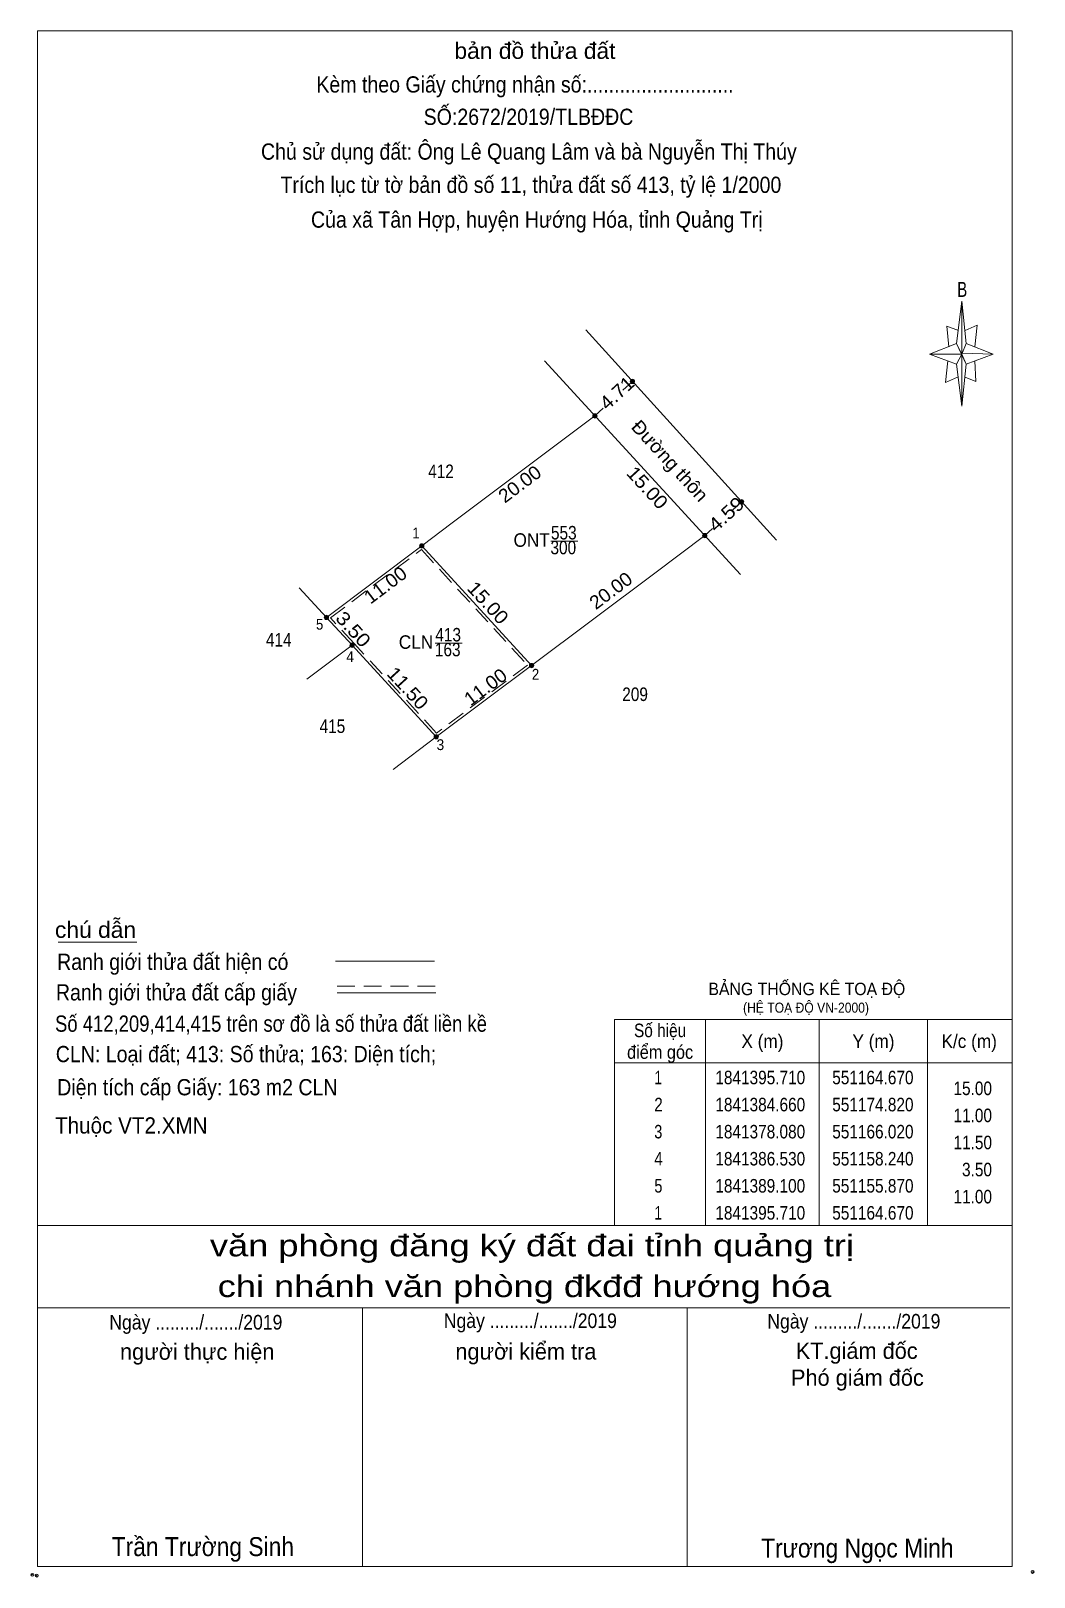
# Model space of a CAD drawing. Header units: metres. Extents: x 550359 to 551197, y 1841202 to 1841535.
# Drawn here: x 550799.9 to 550892.5, y 1841391.1 to 1841533.9 of the extents above; entities that cross this region are included whole.
import ezdxf
from ezdxf.enums import TextEntityAlignment as Align

# ---------------------------------------------------------------- set-up
doc = ezdxf.new("R2010")
doc.units = ezdxf.units.M
doc.header["$LTSCALE"] = 0.55
doc.header["$PDMODE"] = 32
doc.header["$PDSIZE"] = 0.275
doc.linetypes.add('DOTTED', pattern=[1.5, 0.3, -1.2])
doc.linetypes.add('MEDIUM_DASHED', pattern=[4.5, 3, -1.5])
for name, color, linetype, lineweight in [('1', 7, 'DOTTED', 13), ('10', 7, 'Continuous', 13), ('17', 7, 'Continuous', 13), ('5', 7, 'Continuous', 13), ('6', 7, 'Continuous', 13), ('63', 7, 'Continuous', 13)]:
    doc.layers.add(name, color=color, linetype=linetype, lineweight=lineweight)

msp = doc.modelspace()

# ---------------------------------------------------------------- texts
at = {"layer": '1'}
for s, rotation, width, p in [('4.71', 42.593, 1.1, (550854.392, 1841499.9589)), ('4.59', 42.541, 1.15, (550864.4874, 1841488.7682))]:
    msp.add_text(s, height=1.25, rotation=rotation, dxfattribs=dict(at, width=width)).set_placement(p, align=Align.CENTER)
for s, width, p in [('412', 0.85, (550837.725, 1841492.56)), ('ONT', 0.95, (550846.1, 1841486.21)), ('553', 0.85, (550849.065, 1841486.89)), ('300', 0.85, (550849.02, 1841485.52)), ('413', 0.85, (550838.385, 1841477.47)), ('414', 0.85, (550822.74, 1841477)), ('CLN', 0.95, (550835.415, 1841476.79)), ('163', 0.85, (550838.345, 1841476.1)), ('209', 0.85, (550855.65, 1841471.97)), ('415', 0.85, (550827.695, 1841469.02))]:
    msp.add_text(s, height=1.25, dxfattribs=dict(at, width=width)).set_placement(p, align=Align.CENTER)
for s, height, width, p in [('BẢNG THỐNG KÊ TOẠ ĐỘ ', 1.15, 0.95, (550862.42, 1841444.81)), ('(HỆ TOẠ ĐỘ VN-2000)', 0.93, 0.9, (550865.62, 1841443.19))]:
    msp.add_text(s, height=height, dxfattribs=dict(at, width=width)).set_placement(p)
at = {"layer": '5'}
for s, height, width, p in [('bản đồ thửa đất', 1.5, 1.05, (550846.4, 1841531.27)), ('Kèm theo Giấy chứng nhận số:...........................', 1.5, 0.9, (550845.48, 1841528.16)), ('SỐ:2672/2019/TLBĐĐC', 1.5, 0.9, (550845.805, 1841525.17)), ('Chủ sử dụng đất: Ông Lê Quang Lâm và bà Nguyễn Thị Thúy', 1.5, 0.9, (550845.84, 1841521.96)), ('Trích lục từ tờ bản đồ số 11, thửa đất số 413, tỷ lệ 1/2000 ', 1.5, 0.9, (550846.28, 1841518.89)), ('Của xã Tân Hợp, huyện Hướng Hóa, tỉnh Quảng Trị', 1.5, 0.9, (550846.57, 1841515.68)), ('B', 1.378, 0.75, (550885.86, 1841509.29)), ('văn phòng đăng ký đất đai tỉnh quảng trị', 2, 1.25, (550846.125, 1841420.69)), ('chi nhánh văn phòng đkđđ hướng hóa', 2, 1.25, (550845.435, 1841416.93)), ('Ngày ........./......./2019', 1.35, 0.9, (550815.085, 1841413.93)), ('Ngày ........./......./2019', 1.35, 0.9, (550845.975, 1841414.07)), ('Ngày ........./......./2019', 1.35, 0.9, (550875.855, 1841414.02)), ('Trần Trường Sinh', 1.75, 0.9, (550815.73, 1841393.01)), ('Trương Ngọc Minh', 1.75, 0.9, (550876.175, 1841392.88))]:
    msp.add_text(s, height=height, dxfattribs=dict(at, width=width)).set_placement(p, align=Align.CENTER)
for s, p in [('người kiểm tra', (550845.565, 1841411.16)), ('KT.giám đốc', (550876.115, 1841411.22)), ('người thực hiện', (550815.21, 1841411.14)), ('Phó giám đốc', (550876.18, 1841408.74))]:
    msp.add_text(s, height=1.5, dxfattribs=at).set_placement(p, align=Align.CENTER)
at = {"layer": '6'}
for s, width, p in [('chú dẫn', 1.05, (550802.07, 1841450.1)), ('Ranh giới thửa đất hiện có ', 0.9, (550802.27, 1841447.14)), ('Ranh giới thửa đất cấp giấy', 0.9, (550802.16, 1841444.32)), ('Số 412,209,414,415 trên sơ đồ là số thửa đất liền kề', 0.85, (550802.08, 1841441.43)), ('CLN: Loại đất; 413: Số thửa; 163: Diện tích;', 0.9, (550802.15, 1841438.62)), ('Diện tích cấp Giấy: 163 m2 CLN', 0.9, (550802.28, 1841435.56)), ('Thuộc VT2.XMN', 0.95, (550802.08, 1841432.03))]:
    msp.add_text(s, height=1.5, dxfattribs=dict(at, width=width)).set_placement(p)
at = {"layer": '63'}
for s, rotation, width, p in [('Đường thôn', 312.569, 1.05, (550858.4003, 1841493.7328)), ('20.00', 36.87, 1.05, (550845.375, 1841491.5088)), ('15.00', 312.569, 1.1, (550856.3241, 1841491.2528)), ('11.00', 36.912, 1.05, (550832.9647, 1841482.1806)), ('15.00', 312.569, 1.1, (550841.6041, 1841480.6228)), ('20.00', 36.87, 1.05, (550853.785, 1841481.6688)), ('3.50', 312.682, 1.15, (550829.163, 1841478.1737)), ('11.50', 312.636, 1.1, (550834.192, 1841472.7383)), ('11.00', 36.786, 1.05, (550842.2107, 1841472.7689))]:
    msp.add_text(s, height=1.25, rotation=rotation, dxfattribs=dict(at, width=width)).set_placement(p, align=Align.CENTER)
for s, height, width, p in [(' 1', 1, 0.9, (550835.74, 1841486.98)), (' 5', 1, 0.9, (550826.85, 1841478.56)), (' 4', 1, 0.95, (550829.69, 1841475.57)), (' 2', 1, 0.9, (550846.79, 1841473.94)), (' 3', 1, 0.95, (550838.02, 1841467.44)), ('15.00', 1.25, 0.85, (550888.61, 1841435.58)), ('11.00', 1.25, 0.85, (550888.61, 1841433.08)), ('11.50', 1.25, 0.85, (550888.61, 1841430.58)), ('3.50', 1.25, 0.85, (550888.61, 1841428.08)), ('11.00', 1.25, 0.85, (550888.61, 1841425.58))]:
    msp.add_text(s, height=height, dxfattribs=dict(at, width=width)).set_placement(p, align=Align.RIGHT)
for s, width, p in [('Số hiệu', 0.85, (550857.96, 1841440.93)), ('điểm góc', 0.9, (550857.96, 1841438.93)), ('X (m)', 0.95, (550867.41, 1841439.93)), ('Y (m)', 0.95, (550877.665, 1841439.93)), ('K/c (m)', 0.95, (550886.505, 1841439.93)), (' 1', 0.75, (550857.61, 1841436.58)), ('1841395.710', 0.85, (550867.21, 1841436.58)), ('551164.670', 0.85, (550877.61, 1841436.58)), (' 2', 0.85, (550857.615, 1841434.08)), ('1841384.660', 0.85, (550867.21, 1841434.08)), ('551174.820', 0.85, (550877.61, 1841434.08)), (' 3', 0.8, (550857.605, 1841431.58)), ('1841378.080', 0.85, (550867.21, 1841431.58)), ('551166.020', 0.85, (550877.61, 1841431.58)), (' 4', 0.85, (550857.61, 1841429.08)), ('1841386.530', 0.85, (550867.21, 1841429.08)), ('551158.240', 0.85, (550877.61, 1841429.08)), (' 5', 0.8, (550857.615, 1841426.58)), ('1841389.100', 0.85, (550867.21, 1841426.58)), ('551155.870', 0.85, (550877.61, 1841426.58)), (' 1', 0.75, (550857.61, 1841424.08)), ('1841395.710', 0.85, (550867.21, 1841424.08)), ('551164.670', 0.85, (550877.61, 1841424.08))]:
    msp.add_text(s, height=1.25, dxfattribs=dict(at, width=width)).set_placement(p, align=Align.CENTER)

# ---------------------------------------------------------------- hatches: boundary and pattern name
at = {"layer": '63'}
for points in [[(550855.61, 1841501.49, 1), (550855.21, 1841501.49, 1)], [(550852.14, 1841498.3, 1), (550851.74, 1841498.3, 1)], [(550865.69, 1841490.37, 1), (550865.29, 1841490.37, 1)], [(550862.29, 1841487.25, 1), (550861.89, 1841487.25, 1)], [(550836.14, 1841486.3, 1), (550835.74, 1841486.3, 1)], [(550827.34, 1841479.69, 1), (550826.94, 1841479.69, 1)], [(550829.71, 1841477.12, 1), (550829.31, 1841477.12, 1)], [(550846.29, 1841475.25, 1), (550845.89, 1841475.25, 1)], [(550837.49, 1841468.67, 1), (550837.09, 1841468.67, 1)]]:
    msp.add_hatch(color=256, dxfattribs=at).paths.add_polyline_path(points)

# ---------------------------------------------------------------- linework, layer by layer
at = {"layer": '1', "linetype": 'Continuous'}
for p, q in [((550855.41, 1841501.49), (550854.52, 1841500.67)), ((550852.71, 1841499.01), (550851.94, 1841498.3)), ((550865.49, 1841490.37), (550864.62, 1841489.57)), ((550862.79, 1841487.89), (550862.09, 1841487.25)), ((550835.94, 1841486.3), (550846.09, 1841475.25)), ((550827.14, 1841479.69), (550824.63, 1841482.42))]:
    msp.add_line(p, q, dxfattribs=at)
at = {"layer": '1', "linetype": 'MEDIUM_DASHED'}
msp.add_lwpolyline([(550835.91, 1841485.96), (550845.72, 1841475.28), (550837.32, 1841469.01), (550829.69, 1841477.29), (550827.51, 1841479.66)], close=True, dxfattribs=at)
at = {"layer": '10'}
for p, q in [((550851.1, 1841506.25), (550852.61, 1841504.58)), ((550852.61, 1841504.58), (550868.71, 1841486.82)), ((550847.28, 1841503.37), (550865.39, 1841483.65)), ((550857.48, 1841483.79), (550862.09, 1841487.25)), ((550846.09, 1841475.25), (550857.48, 1841483.79)), ((550829.51, 1841477.12), (550825.34, 1841473.98)), ((550837.29, 1841468.67), (550833.31, 1841465.66))]:
    msp.add_line(p, q, dxfattribs=at)
for points in [[(550851.94, 1841498.3), (550838.77, 1841488.42), (550835.94, 1841486.3)], [(550835.94, 1841486.3), (550827.14, 1841479.69), (550829.51, 1841477.12), (550837.29, 1841468.67), (550846.09, 1841475.25)]]:
    msp.add_lwpolyline(points, dxfattribs=at)
at = {"layer": '17'}
msp.add_line((550802.38, 1841449.69), (550809.62, 1841449.69), dxfattribs=at)
at = {"layer": '5'}
for p, q in [((550885.33, 1841504.99), (550885.83, 1841508.89)), ((550886.23, 1841504.99), (550888.73, 1841503.99)), ((550885.33, 1841503.09), (550882.83, 1841503.99)), ((550886.23, 1841503.09), (550885.83, 1841499.19)), ((550887.03, 1841503.39), (550887.13, 1841501.49)), ((550887.13, 1841501.49), (550886.13, 1841501.89)), ((550800.46, 1841423.55), (550890.46, 1841423.55)), ((550800.46, 1841415.95), (550890.26, 1841415.95)), ((550800.46, 1841415.95), (550890.26, 1841415.95)), ((550800.46, 1841415.95), (550890.26, 1841415.95)), ((550830.46, 1841392.05), (550830.46, 1841415.95)), ((550860.46, 1841392.05), (550860.46, 1841415.95))]:
    msp.add_line(p, q, dxfattribs=at)
for points in [[(550800.46, 1841533.85), (550890.46, 1841533.85), (550890.46, 1841392.05), (550800.46, 1841392.05)], [(550885.83, 1841508.89), (550886.23, 1841504.99), (550885.83, 1841503.99)], [(550885.83, 1841503.99), (550882.83, 1841503.99), (550885.33, 1841504.99), (550886.23, 1841503.09), (550888.73, 1841503.99), (550885.83, 1841504.09)], [(550885.83, 1841503.99), (550885.83, 1841499.19), (550885.33, 1841503.09)]]:
    msp.add_lwpolyline(points, close=True, dxfattribs=at)
for points in [[(550885.53, 1841506.19), (550884.43, 1841506.59), (550884.63, 1841504.69)], [(550886.13, 1841506.19), (550887.23, 1841506.69), (550887.03, 1841504.69)], [(550885.83, 1841503.99), (550885.33, 1841504.99), (550882.83, 1841503.99)], [(550884.53, 1841503.39), (550884.33, 1841501.39), (550885.43, 1841501.89)], [(550885.83, 1841503.99), (550886.23, 1841503.09), (550888.73, 1841503.99)], [(550890.46, 1841392.05), (550800.46, 1841392.05), (550800.46, 1841415.95)]]:
    msp.add_lwpolyline(points, dxfattribs=at)
for p in [(550799.99, 1841391.28), (550800.39, 1841391.21)]:
    msp.add_point(p, dxfattribs=at)
at = {"layer": '6'}
for p, q in [((550827.98, 1841447.95), (550837.12, 1841447.95)), ((550828.12, 1841445.02), (550837.26, 1841445.02))]:
    msp.add_line(p, q, dxfattribs=at)
at = {"layer": '6', "linetype": 'MEDIUM_DASHED'}
msp.add_line((550828.12, 1841445.64), (550837.32, 1841445.64), dxfattribs=at)
at = {"layer": '6'}
msp.add_point((550892.36, 1841391.55), dxfattribs=at)
at = {"layer": '63'}
for p, q in [((550847.88, 1841486.74), (550850.37, 1841486.74)), ((550837.2, 1841477.32), (550839.69, 1841477.32)), ((550837.2, 1841477.32), (550839.69, 1841477.32)), ((550862.16, 1841442.55), (550862.16, 1841423.55)), ((550872.66, 1841442.55), (550872.66, 1841423.55)), ((550882.66, 1841442.55), (550882.66, 1841423.55)), ((550853.76, 1841438.55), (550890.46, 1841438.55))]:
    msp.add_line(p, q, dxfattribs=at)
msp.add_lwpolyline([(550853.76, 1841442.55), (550890.46, 1841442.55), (550890.46, 1841423.55), (550853.76, 1841423.55)], close=True, dxfattribs=at)
for centre in [(550855.41, 1841501.49), (550851.94, 1841498.3), (550865.49, 1841490.37), (550862.09, 1841487.25), (550835.94, 1841486.3), (550827.14, 1841479.69), (550829.51, 1841477.12), (550846.09, 1841475.25), (550837.29, 1841468.67)]:
    msp.add_circle(centre, 0.2, dxfattribs=at)

msp.set_redraw_order([(e.dxf.handle, doc.entitydb.next_handle()) for e in msp.query("TEXT MTEXT ATTDEF DIMENSION ARC_DIMENSION")])  # texts and dimensions are drawn at this point

doc.saveas('drawing.dxf')
